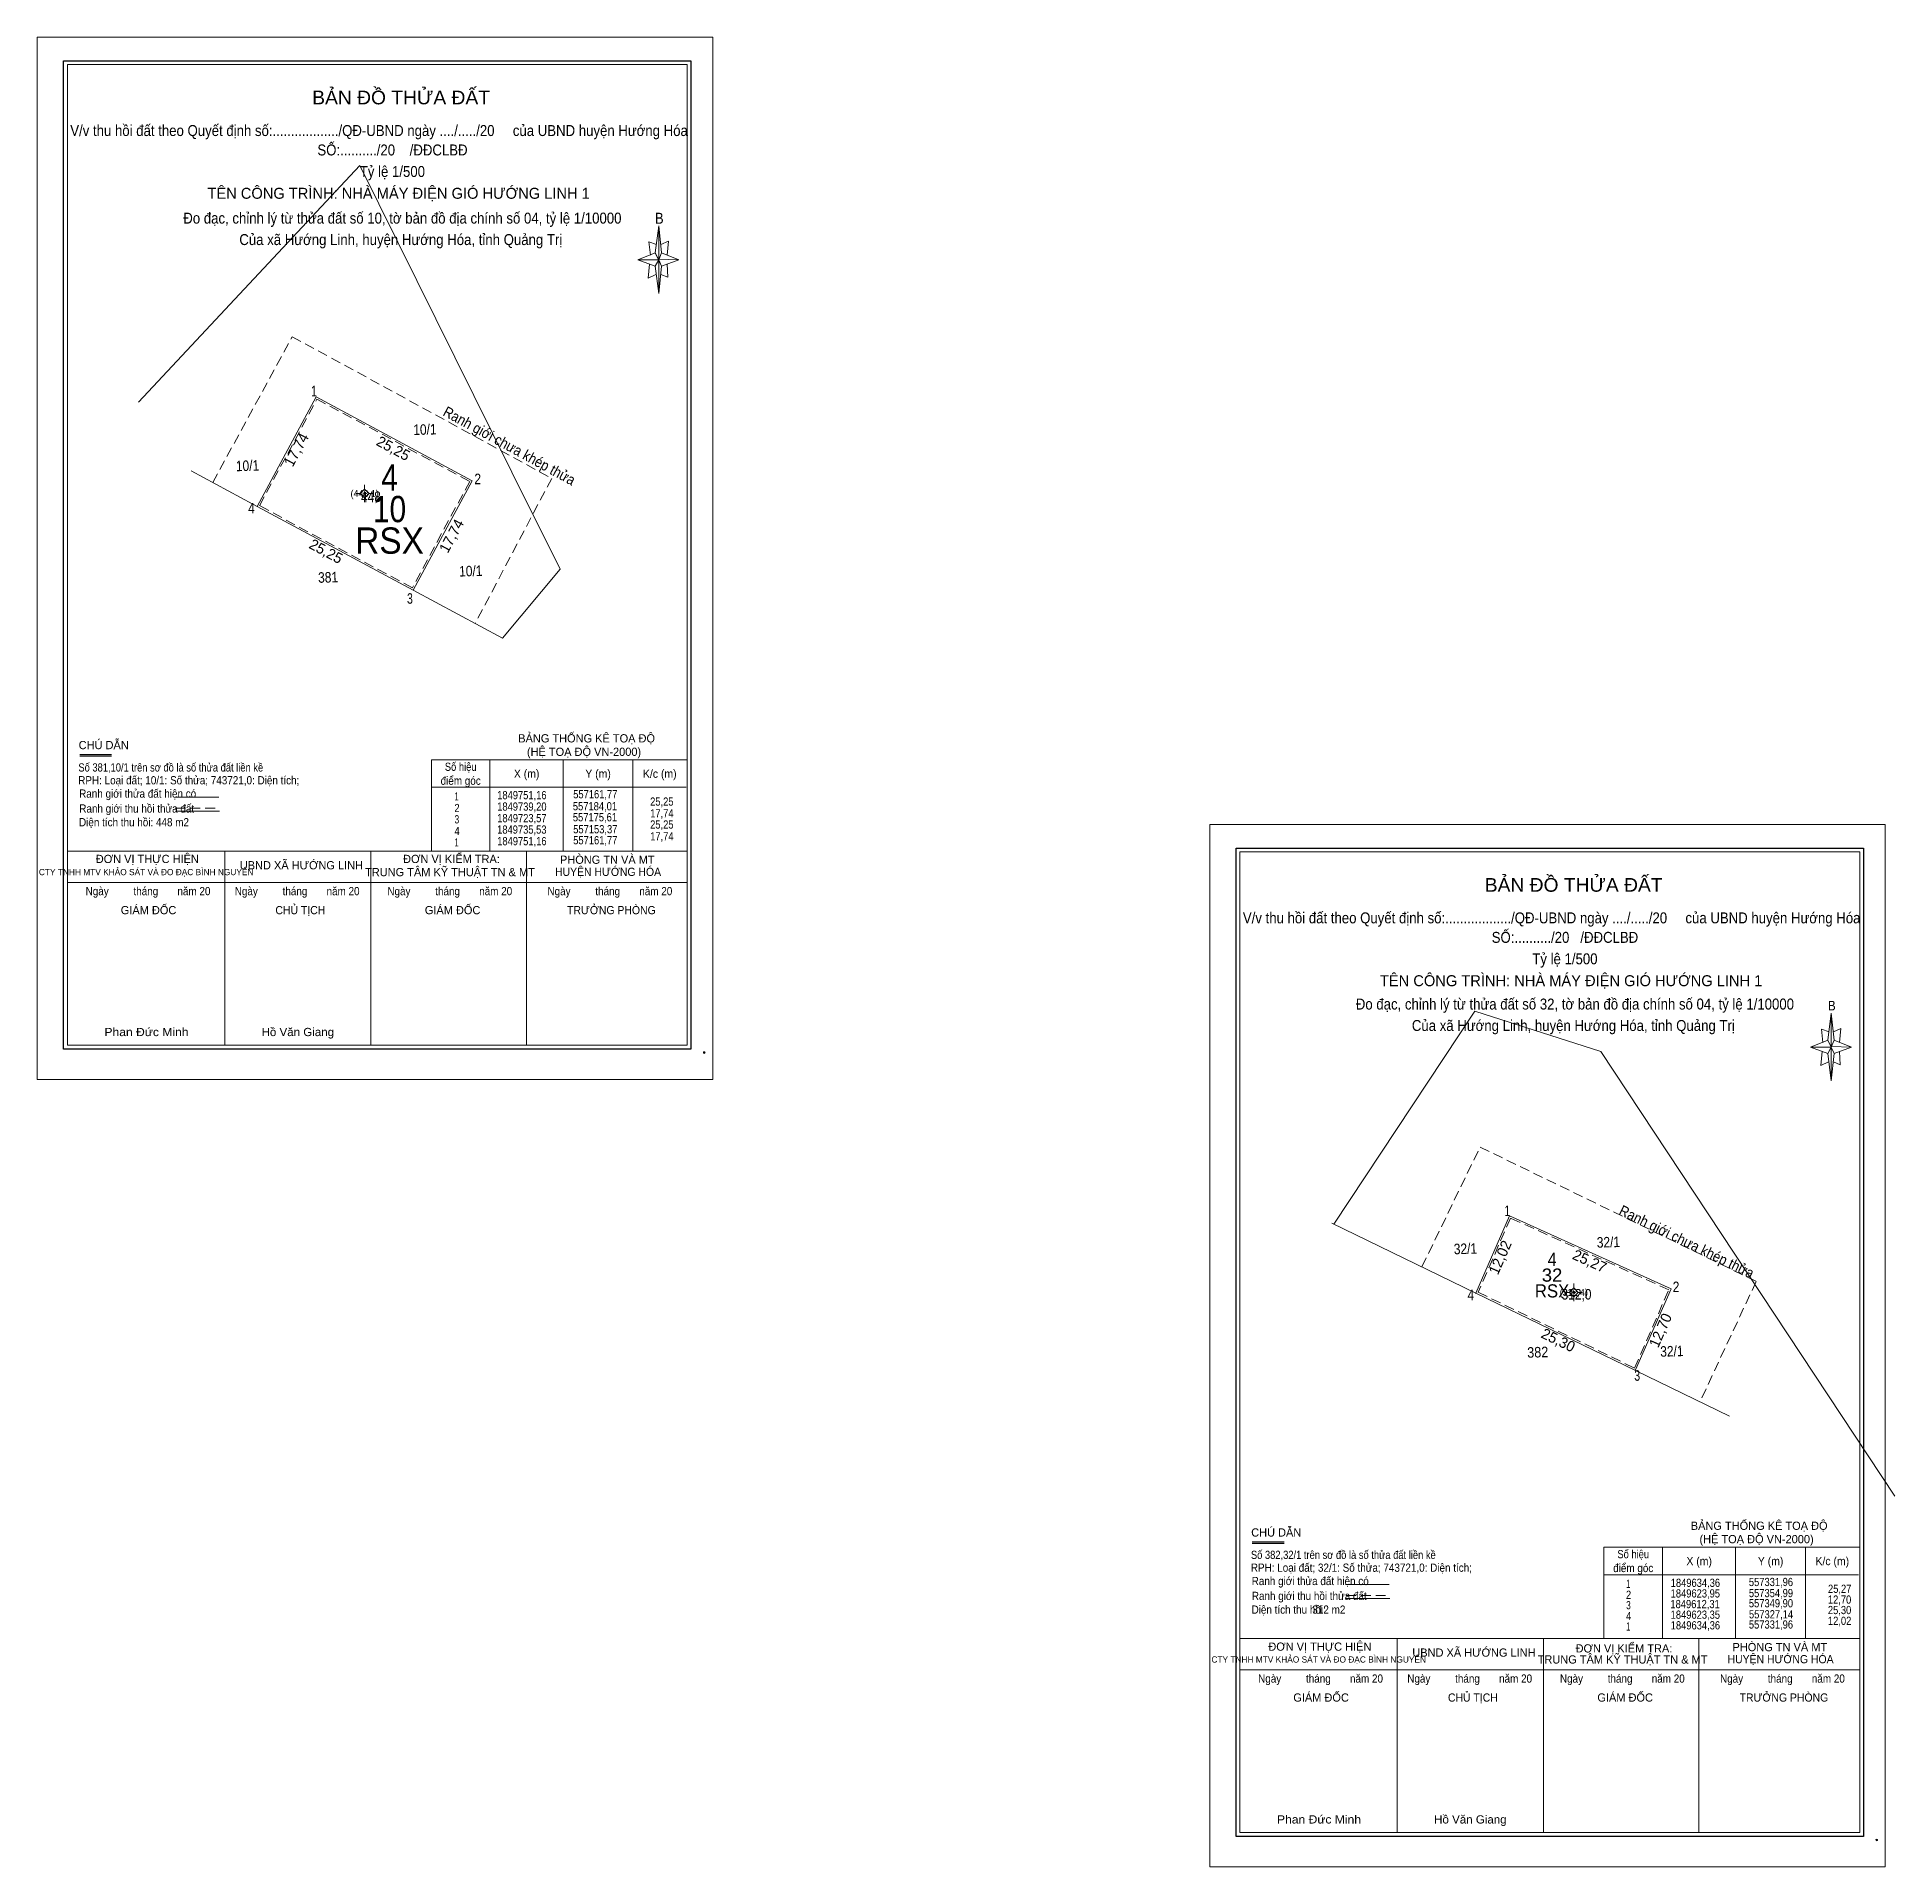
# Model space of a CAD drawing. Header units: metres. Extents: x 552890 to 558213, y 1847635 to 1849802.
# Drawn here: x 557122 to 557386.9, y 1849541.5 to 1849802.4 of the extents above; entities that cross this region are included whole.
import ezdxf
from ezdxf.enums import TextEntityAlignment as Align

# ---------------------------------------------------------------- set-up
doc = ezdxf.new("R2010")
doc.units = ezdxf.units.M
doc.header["$LTSCALE"] = 0.47
doc.header["$PDMODE"] = 32
doc.header["$PDSIZE"] = 0.235
doc.linetypes.add('MEDIUM_DASHED', pattern=[4.5, 3, -1.5])
for name, color, linetype, lineweight in [('1', 7, 'Continuous', 13), ('10', 7, 'Continuous', 13), ('11', 7, 'Continuous', 13), ('18', 7, 'Continuous', 13), ('2', 7, 'Continuous', 13)]:
    doc.layers.add(name, color=color, linetype=linetype, lineweight=lineweight)
for name, color, linetype in [('13', 7, 'Continuous'), ('15', 7, 'Continuous'), ('29', 7, 'Continuous'), ('30', 7, 'Continuous'), ('5', 7, 'Continuous')]:
    doc.layers.add(name, color=color, linetype=linetype)

msp = doc.modelspace()

# ---------------------------------------------------------------- texts
at = {"layer": '1'}
for s, height, width, p in [('BẢN ĐỒ THỬA ĐẤT', 1.953, 1.05, (557173.89, 1849792.87)), ('V/v thu hồi đất theo Quyết định số:................../QĐ-UBND ngày ..../...../20     của UBND huyện Hướng Hóa', 1.562, 0.9, (557170.745, 1849788.35)), ('SỐ:........../20    /ĐĐCLBĐ', 1.562, 0.9, (557172.66, 1849785.58)), ('Tỷ lệ 1/500', 1.562, 0.9, (557172.645, 1849782.51)), ('Đo đạc, chỉnh lý từ thửa đất số 10, tờ bản đồ địa chính số 04, tỷ lệ 1/10000', 1.562, 0.9, (557174.07, 1849775.86)), ('B', 1.562, 0.9, (557210.7, 1849775.84)), ('Của xã Hướng Linh, huyện Hướng Hóa, tỉnh Quảng Trị', 1.562, 0.9, (557173.845, 1849772.8)), ('Số hiệu', 1.172, 0.85, (557182.385, 1849697.82)), ('điểm góc', 1.172, 0.9, (557182.385, 1849695.83)), ('X (m)', 1.172, 0.95, (557191.79, 1849696.83)), ('Y (m)', 1.172, 0.95, (557201.975, 1849696.83)), ('K/c (m)', 1.172, 0.95, (557210.775, 1849696.83)), ('1', 1.172, 0.7, (557181.81, 1849693.6)), ('1849751,16', 1.172, 0.85, (557191.11, 1849693.77)), ('557161,77', 1.172, 0.85, (557201.58, 1849693.9)), ('25,25', 1.172, 0.85, (557211.065, 1849692.85)), ('2', 1.172, 0.85, (557181.86, 1849691.93)), ('3', 1.172, 0.75, (557181.845, 1849690.32)), ('1849739,20', 1.172, 0.85, (557191.11, 1849692.14)), ('1849723,57', 1.172, 0.85, (557191.11, 1849690.49)), ('557184,01', 1.172, 0.85, (557201.53, 1849692.19)), ('557175,61', 1.172, 0.85, (557201.53, 1849690.62)), ('25,25', 1.172, 0.85, (557211.065, 1849689.58)), ('17,74', 1.172, 0.85, (557211.07, 1849691.18)), ('4', 1.172, 0.85, (557181.87, 1849688.65)), ('1', 1.172, 0.7, (557181.81, 1849687.04)), ('1849735,53', 1.172, 0.85, (557191.1, 1849688.86)), ('1849751,16', 1.172, 0.85, (557191.11, 1849687.21)), ('557153,37', 1.172, 0.85, (557201.58, 1849688.91)), ('557161,77', 1.172, 0.85, (557201.58, 1849687.34)), ('17,74', 1.172, 0.85, (557211.07, 1849687.9)), ('HUYỆN HƯỚNG HÓA', 1.172, 0.95, (557203.395, 1849682.83)), ('BẢN ĐỒ THỬA ĐẤT', 1.953, 1.05, (557341.09, 1849680.58)), ('Ngày         tháng       năm 20', 1.172, 0.9, (557137.8, 1849680.08)), ('Ngày         tháng       năm 20', 1.172, 0.9, (557159.065, 1849680.08)), ('Ngày         tháng       năm 20', 1.172, 0.9, (557180.83, 1849680.08)), ('Ngày         tháng       năm 20', 1.172, 0.9, (557203.66, 1849680.08)), ('CHỦ TỊCH', 1.172, 0.95, (557159.52, 1849677.37)), ('TRƯỞNG PHÒNG', 1.172, 0.95, (557203.875, 1849677.37)), ('V/v thu hồi đất theo Quyết định số:................../QĐ-UBND ngày ..../...../20     của UBND huyện Hướng Hóa', 1.562, 0.9, (557337.955, 1849676.07)), ('SỐ:........../20   /ĐĐCLBĐ', 1.562, 0.9, (557339.85, 1849673.29)), ('Tỷ lệ 1/500', 1.562, 0.9, (557339.845, 1849670.23)), ('Đo đạc, chỉnh lý từ thửa đất số 32, tờ bản đồ địa chính số 04, tỷ lệ 1/10000', 1.562, 0.9, (557341.27, 1849663.78)), ('B', 1.369, 0.9, (557377.9, 1849663.65)), ('Của xã Hướng Linh, huyện Hướng Hóa, tỉnh Quảng Trị', 1.562, 0.9, (557341.045, 1849660.72)), ('Phan Đức Minh', 1.172, 1.1, (557137.58, 1849659.99)), ('Hồ Văn Giang', 1.172, 1.05, (557159.16, 1849659.99)), ('điểm góc', 1.172, 0.9, (557349.585, 1849583.55)), ('Số hiệu', 1.172, 0.85, (557349.585, 1849585.53)), ('X (m)', 1.172, 0.95, (557358.99, 1849584.54)), ('Y (m)', 1.172, 0.95, (557369.175, 1849584.54)), ('K/c (m)', 1.172, 0.95, (557377.975, 1849584.54)), ('1', 1.172, 0.7, (557348.875, 1849581.29)), ('1849634,36', 1.172, 0.85, (557358.45, 1849581.44)), ('557331,96', 1.172, 0.85, (557369.225, 1849581.56)), ('2', 1.172, 0.85, (557348.92, 1849579.74)), ('1849612,31', 1.172, 0.85, (557358.405, 1849578.41)), ('1849623,95', 1.172, 0.85, (557358.44, 1849579.93)), ('557354,99', 1.172, 0.85, (557369.225, 1849579.98)), ('557349,90', 1.172, 0.85, (557369.225, 1849578.53)), ('25,27', 1.172, 0.85, (557379.025, 1849580.59)), ('12,70', 1.172, 0.85, (557379.01, 1849579.05)), ('4', 1.172, 0.85, (557348.93, 1849576.71)), ('3', 1.172, 0.75, (557348.905, 1849578.25)), ('1849623,35', 1.172, 0.85, (557358.44, 1849576.9)), ('557327,14', 1.172, 0.85, (557369.235, 1849576.95)), ('25,30', 1.172, 0.85, (557379.01, 1849577.56)), ('12,02', 1.172, 0.85, (557379.015, 1849576.02)), ('1', 1.172, 0.7, (557348.875, 1849575.22)), ('1849634,36', 1.172, 0.85, (557358.45, 1849575.38)), ('557331,96', 1.172, 0.85, (557369.225, 1849575.5)), ('HUYỆN HƯỚNG HÓA', 1.172, 0.95, (557370.595, 1849570.55)), ('Ngày         tháng       năm 20', 1.172, 0.9, (557305, 1849567.79)), ('Ngày         tháng       năm 20', 1.172, 0.9, (557326.265, 1849567.79)), ('Ngày         tháng       năm 20', 1.172, 0.9, (557348.03, 1849567.79)), ('Ngày         tháng       năm 20', 1.172, 0.9, (557370.86, 1849567.79)), ('CHỦ TỊCH', 1.172, 0.95, (557326.72, 1849565.08)), ('TRƯỞNG PHÒNG', 1.172, 0.95, (557371.075, 1849565.08)), ('Phan Đức Minh', 1.172, 1.1, (557304.78, 1849547.7)), ('Hồ Văn Giang', 1.172, 1.05, (557326.36, 1849547.7))]:
    msp.add_text(s, height=height, dxfattribs=dict(at, width=width)).set_placement(p, align=Align.CENTER)
for s, height, p in [('TÊN CÔNG TRÌNH: NHÀ MÁY ĐIỆN GIÓ HƯỚNG LINH 1', 1.562, (557173.535, 1849779.4)), ('ĐƠN VỊ THỰC HIỆN', 1.172, (557137.7, 1849684.67)), ('ĐƠN VỊ KIỂM TRA:', 1.172, (557181.07, 1849684.67)), ('PHÒNG TN VÀ MT', 1.172, (557203.29, 1849684.56)), ('CTY TNHH MTV KHẢO SÁT VÀ ĐO ĐẠC BÌNH NGUYÊN', 0.8875, (557137.535, 1849682.94)), ('UBND XÃ HƯỚNG LINH', 1.172, (557159.67, 1849683.77)), ('TRUNG TÂM KỸ THUẬT TN & MT', 1.172, (557180.855, 1849682.79)), ('GIÁM ĐỐC', 1.172, (557137.875, 1849677.37)), ('GIÁM ĐỐC', 1.172, (557181.23, 1849677.37)), ('TÊN CÔNG TRÌNH: NHÀ MÁY ĐIỆN GIÓ HƯỚNG LINH 1', 1.562, (557340.73, 1849667.11)), ('CTY TNHH MTV KHẢO SÁT VÀ ĐO ĐẠC BÌNH NGUYÊN', 0.8875, (557304.735, 1849570.65)), ('ĐƠN VỊ THỰC HIỆN', 1.172, (557304.9, 1849572.34)), ('UBND XÃ HƯỚNG LINH', 1.172, (557326.87, 1849571.49)), ('TRUNG TÂM KỸ THUẬT TN & MT', 1.172, (557348.065, 1849570.51)), ('ĐƠN VỊ KIỂM TRA:', 1.172, (557348.265, 1849572.09)), ('PHÒNG TN VÀ MT', 1.172, (557370.49, 1849572.27)), ('GIÁM ĐỐC', 1.172, (557305.075, 1849565.08)), ('GIÁM ĐỐC', 1.172, (557348.435, 1849565.08))]:
    msp.add_text(s, height=height, dxfattribs=at).set_placement(p, align=Align.CENTER)
for s, p in [('CHÚ DẪN', (557127.91, 1849700.91)), ('BẢNG THỐNG KÊ TOẠ ĐỘ', (557190.59, 1849701.87)), ('(HỆ TOẠ ĐỘ VN-2000)', (557191.83, 1849699.95)), ('CHÚ DẪN', (557295.11, 1849588.62)), ('BẢNG THỐNG KÊ TOẠ ĐỘ', (557357.79, 1849589.58)), ('(HỆ TOẠ ĐỘ VN-2000)', (557359.03, 1849587.67))]:
    msp.add_text(s, height=1.172, dxfattribs=at).set_placement(p)
for s, width, p in [('Số 381,10/1 trên sơ đồ là số thửa đất liền kề', 0.85, (557127.87, 1849697.72)), ('RPH: Loại đất; 10/1: Số thửa; 743721,0: Diện tích;', 0.9, (557127.85, 1849695.89)), ('Ranh giới thửa đất hiện có', 0.9, (557127.98, 1849693.99)), ('Diện tích thu hồi: 448 m2', 0.9, (557127.96, 1849689.91)), ('Ranh giới thu hồi thửa đất', 0.9, (557128, 1849691.86)), ('Số 382,32/1 trên sơ đồ là số thửa đất liền kề', 0.85, (557295.07, 1849585.43)), ('RPH: Loại đất; 32/1: Số thửa; 743721,0: Diện tích;', 0.9, (557295.06, 1849583.6)), ('Ranh giới thửa đất hiện có', 0.9, (557295.18, 1849581.7)), ('Ranh giới thu hồi thửa đất', 0.9, (557295.2, 1849579.57)), ('Diện tích thu hồi:', 0.9, (557295.16, 1849577.62)), ('312 m2', 0.9, (557303.83, 1849577.62))]:
    msp.add_text(s, height=1.172, dxfattribs=dict(at, width=width)).set_placement(p)
at = {"layer": '13'}
for s, width, p in [('10/1', 0.85, (557177.3077, 1849745.7498)), ('10/1', 0.85, (557152.0077, 1849740.5898)), ('381', 0.85, (557163.4977, 1849724.6718)), ('10/1', 0.85, (557183.8427, 1849725.5697)), ('32/1', 0.85, (557325.6777, 1849628.9198)), ('32/1', 0.85, (557346.0677, 1849629.8598)), ('382', 0.9, (557335.9877, 1849614.1639)), ('32/1', 0.85, (557355.1177, 1849614.3098))]:
    msp.add_text(s, height=1.5, rotation=1.702, dxfattribs=dict(at, width=width)).set_placement(p, align=Align.CENTER)
at = {"layer": '15'}
for s, height, width, p in [('4', 3.75, 0.85, (557172.24, 1849737.78)), ('10', 3.75, 0.85, (557172.24, 1849733.28)), ('RSX', 3.75, 0.95, (557172.24, 1849728.78)), ('4', 1.875, 0.9, (557338.02, 1849627.22)), ('RSX', 1.875, 0.95, (557338.01, 1849622.72)), ('32', 1.875, 1.05, (557338.01, 1849624.97))]:
    msp.add_text(s, height=height, dxfattribs=dict(at, width=width)).set_placement(p, align=Align.CENTER)
at = {"layer": '18'}
for s, width, p in [('1', 0.7, (557161.46, 1849751.23)), ('2', 0.85, (557184.81, 1849738.7)), ('4', 0.85, (557152.55, 1849734.53)), ('3', 0.75, (557175.145, 1849721.65)), ('1', 0.7, (557331.62, 1849634.33)), ('2', 0.85, (557355.69, 1849623.48)), ('4', 0.85, (557326.42, 1849622.33)), ('3', 0.75, (557350.15, 1849610.84))]:
    msp.add_text(s, height=1.5, dxfattribs=dict(at, width=width)).set_placement(p, align=Align.CENTER)
at = {"layer": '2'}
for s, rotation, p in [('17,74', 61.745, (557159.608, 1849743.255)), ('25,25', 331.73, (557172.4198, 1849743.1501)), ('17,74', 61.745, (557181.7353, 1849730.97)), ('25,25', 331.73, (557162.8298, 1849728.4701)), ('12,02', 66.357, (557331.2909, 1849628.1292)), ('25,27', 335.676, (557343.0711, 1849627.2289)), ('12,70', 66.381, (557354.1477, 1849617.7345)), ('25,30', 334.124, (557338.5727, 1849615.9579))]:
    msp.add_text(s, height=1.5, rotation=rotation, dxfattribs=at).set_placement(p, align=Align.CENTER)
at = {"layer": '29', "width": 0.9}
for rotation, p in [(331.365, (557188.9706, 1849743.5145)), (334.043, (557356.8767, 1849629.9911))]:
    msp.add_text('Ranh giới chưa khép thửa', height=1.5, rotation=rotation, dxfattribs=at).set_placement(p, align=Align.CENTER)
at = {"layer": '30', "width": 0.85}
msp.add_text('448', height=1.5, rotation=1.702, dxfattribs=at).set_placement((557169.6077, 1849736.123), align=Align.CENTER)
msp.add_text('312,0', height=1.5, dxfattribs=at).set_placement((557341.495, 1849622.42), align=Align.CENTER)
at = {"layer": '5', "width": 0.95}
for s, p in [('(448,1)', (557168.69, 1849736.86)), ('(312,4)', (557341.105, 1849622.94))]:
    msp.add_text(s, height=1, dxfattribs=at).set_placement(p, align=Align.CENTER)

# ---------------------------------------------------------------- hatches: boundary and pattern name
at = {"layer": '11'}
for points in [[(557168.8398, 1849737.365, 1), (557168.5397, 1849737.365, 1)], [(557341.2528, 1849623.4428, 1), (557340.9528, 1849623.4428, 1)]]:
    msp.add_hatch(color=256, dxfattribs=at).paths.add_polyline_path(points)

# ---------------------------------------------------------------- linework, layer by layer
at = {"layer": '1'}
for p, q in [((557210.12, 1849771.67), (557210.62, 1849775.55)), ((557210.12, 1849769.79), (557207.64, 1849770.68)), ((557211.02, 1849771.67), (557213.5, 1849770.68)), ((557211.02, 1849769.79), (557210.62, 1849765.91)), ((557211.91, 1849768.2), (557210.92, 1849768.59)), ((557211.81, 1849770.08), (557211.91, 1849768.2)), ((557175.61, 1849723.57), (557188.36, 1849716.72)), ((557128.07, 1849700.17), (557132.59, 1849700.17)), ((557186.55, 1849699.4), (557186.55, 1849686.38)), ((557196.99, 1849699.4), (557196.99, 1849686.38)), ((557206.93, 1849699.4), (557206.93, 1849686.38)), ((557141.63, 1849694.07), (557147.88, 1849694.07)), ((557178.2, 1849695.47), (557214.53, 1849695.47)), ((557141.73, 1849692.07), (557147.97, 1849692.07)), ((557126.31, 1849686.38), (557214.68, 1849686.38)), ((557148.74, 1849658.73), (557148.74, 1849686.38)), ((557169.59, 1849658.73), (557169.59, 1849686.38)), ((557191.75, 1849658.73), (557191.75, 1849686.38)), ((557126.31, 1849681.91), (557214.68, 1849681.91)), ((557377.32, 1849659.39), (557377.82, 1849663.26)), ((557378.22, 1849659.39), (557380.7, 1849658.39)), ((557377.32, 1849657.5), (557374.84, 1849658.39)), ((557378.22, 1849657.5), (557377.82, 1849653.62)), ((557379.11, 1849655.91), (557378.12, 1849656.31)), ((557379.01, 1849657.8), (557379.11, 1849655.91)), ((557306.61, 1849633.3), (557327.14, 1849623.35)), ((557349.9, 1849612.31), (557363.31, 1849605.81)), ((557295.27, 1849587.88), (557299.79, 1849587.88)), ((557353.75, 1849587.11), (557353.75, 1849574.09)), ((557364.19, 1849587.11), (557364.19, 1849574.09)), ((557374.13, 1849587.11), (557374.13, 1849574.09)), ((557345.4, 1849583.18), (557381.73, 1849583.18)), ((557308.54, 1849581.79), (557314.78, 1849581.79)), ((557308.63, 1849579.79), (557314.88, 1849579.79)), ((557293.51, 1849574.09), (557381.88, 1849574.09)), ((557315.94, 1849546.44), (557315.94, 1849574.09)), ((557336.79, 1849546.44), (557336.79, 1849574.09)), ((557358.95, 1849546.44), (557358.95, 1849574.09)), ((557293.51, 1849569.63), (557381.88, 1849569.63))]:
    msp.add_line(p, q, dxfattribs=at)
at = {"layer": '1', "lineweight": 25}
for p, q in [((557128.07, 1849699.95), (557132.59, 1849699.95)), ((557295.27, 1849587.66), (557299.79, 1849587.66))]:
    msp.add_line(p, q, dxfattribs=at)
at = {"layer": '1', "linetype": 'MEDIUM_DASHED'}
for p, q in [((557141.73, 1849692.49), (557148.01, 1849692.49)), ((557308.63, 1849580.21), (557314.92, 1849580.21))]:
    msp.add_line(p, q, dxfattribs=at)
at = {"layer": '1'}
for points in [[(557121.99, 1849802.45), (557218.33, 1849802.45), (557218.33, 1849653.81), (557121.99, 1849653.81)], [(557126.31, 1849798.55), (557214.68, 1849798.55), (557214.68, 1849658.69), (557126.31, 1849658.69)], [(557210.62, 1849775.55), (557211.02, 1849771.67), (557210.62, 1849770.68)], [(557210.62, 1849770.68), (557207.64, 1849770.68), (557210.12, 1849771.67), (557211.02, 1849769.79), (557213.5, 1849770.68), (557210.62, 1849770.78)], [(557210.62, 1849770.68), (557210.62, 1849765.91), (557210.12, 1849769.79)], [(557289.19, 1849690.16), (557385.53, 1849690.16), (557385.53, 1849541.52), (557289.19, 1849541.52)], [(557293.51, 1849686.26), (557381.88, 1849686.26), (557381.88, 1849546.4), (557293.51, 1849546.4)], [(557377.82, 1849663.26), (557378.22, 1849659.39), (557377.82, 1849658.39)], [(557377.82, 1849658.39), (557374.84, 1849658.39), (557377.32, 1849659.39), (557378.22, 1849657.5), (557380.7, 1849658.39), (557377.82, 1849658.49)], [(557377.82, 1849658.39), (557377.82, 1849653.62), (557377.32, 1849657.5)]]:
    msp.add_lwpolyline(points, close=True, dxfattribs=at)
at = {"layer": '1', "lineweight": 25}
for points in [[(557125.77, 1849799.09), (557215.22, 1849799.09), (557215.22, 1849658.15), (557125.77, 1849658.15)], [(557292.97, 1849686.8), (557382.42, 1849686.8), (557382.42, 1849545.86), (557292.97, 1849545.86)]]:
    msp.add_lwpolyline(points, close=True, dxfattribs=at)
at = {"layer": '1'}
for points in [[(557188.36, 1849716.72), (557196.58, 1849726.57), (557189.7, 1849740.43), (557167.98, 1849784.17), (557136.44, 1849750.38)], [(557210.32, 1849772.87), (557209.23, 1849773.26), (557209.43, 1849771.38)], [(557210.92, 1849772.87), (557212.01, 1849773.36), (557211.81, 1849771.38)], [(557210.62, 1849770.68), (557210.12, 1849771.67), (557207.64, 1849770.68)], [(557210.62, 1849770.68), (557211.02, 1849769.79), (557213.5, 1849770.68)], [(557209.33, 1849770.08), (557209.13, 1849768.1), (557210.22, 1849768.59)], [(557143.95, 1849740.59), (557152.76, 1849735.86), (557153.37, 1849735.53)], [(557178.2, 1849686.38), (557178.2, 1849699.4), (557214.68, 1849699.4), (557214.68, 1849686.38)], [(557386.89, 1849594.38), (557344.98, 1849657.81), (557326.99, 1849663.54), (557306.89, 1849633.17)], [(557377.82, 1849658.39), (557377.32, 1849659.39), (557374.84, 1849658.39)], [(557377.52, 1849660.58), (557376.43, 1849660.98), (557376.63, 1849659.09)], [(557378.12, 1849660.58), (557379.21, 1849661.08), (557379.01, 1849659.09)], [(557376.53, 1849657.8), (557376.33, 1849655.81), (557377.42, 1849656.31)], [(557377.82, 1849658.39), (557378.22, 1849657.5), (557380.7, 1849658.39)], [(557345.4, 1849574.09), (557345.4, 1849587.11), (557381.88, 1849587.11), (557381.88, 1849574.09)]]:
    msp.add_lwpolyline(points, dxfattribs=at)
at = {"layer": '1', "linetype": 'MEDIUM_DASHED'}
for points in [[(557147.02, 1849738.94), (557158.37, 1849759.73), (557195.37, 1849739.53), (557184.45, 1849718.82)], [(557319.45, 1849627.08), (557327.76, 1849644.17), (557367.12, 1849625.01), (557359.11, 1849607.85)]]:
    msp.add_lwpolyline(points, dxfattribs=at)
for points in [[(557161.87, 1849750.82), (557183.67, 1849739.1), (557175.51, 1849723.91), (557153.71, 1849735.63)], [(557354.66, 1849623.82), (557332.09, 1849634.03), (557327.47, 1849623.47), (557349.78, 1849612.65)]]:
    msp.add_lwpolyline(points, close=True, dxfattribs=at)
at = {"layer": '1'}
for p in [(557217.11, 1849657.65), (557384.31, 1849545.36)]:
    msp.add_point(p, dxfattribs=at)
at = {"layer": '10'}
for p, q in [((557184.01, 1849739.2), (557184.02, 1849739.2)), ((557327.11, 1849623.28), (557327.14, 1849623.35))]:
    msp.add_line(p, q, dxfattribs=at)
for points in [[(557184.01, 1849739.2), (557161.77, 1849751.16), (557153.37, 1849735.53), (557175.61, 1849723.57)], [(557327.14, 1849623.35), (557331.96, 1849634.36), (557354.99, 1849623.95), (557349.93, 1849612.38), (557349.9, 1849612.31)]]:
    msp.add_lwpolyline(points, close=True, dxfattribs=at)
at = {"layer": '11'}
for p, q in [((557168.69, 1849738.62), (557168.69, 1849737.99)), ((557168.06, 1849737.36), (557167.44, 1849737.36)), ((557168.69, 1849736.74), (557168.69, 1849736.12)), ((557169.94, 1849737.36), (557169.32, 1849737.36)), ((557341.1, 1849624.69), (557341.1, 1849624.07)), ((557340.48, 1849623.44), (557339.85, 1849623.44)), ((557341.1, 1849622.82), (557341.1, 1849622.19)), ((557342.35, 1849623.44), (557341.73, 1849623.44))]:
    msp.add_line(p, q, dxfattribs=at)
for points in [[(557168.69, 1849737.99), (557168.06, 1849737.36), (557168.69, 1849736.74), (557169.32, 1849737.36)], [(557341.1, 1849624.07), (557340.48, 1849623.44), (557341.1, 1849622.82), (557341.73, 1849623.44)]]:
    msp.add_lwpolyline(points, close=True, dxfattribs=at)
for centre in [(557168.6898, 1849737.365), (557341.1028, 1849623.4428)]:
    msp.add_circle(centre, 0.15, dxfattribs=at)

msp.set_redraw_order([(e.dxf.handle, doc.entitydb.next_handle()) for e in msp.query("TEXT MTEXT ATTDEF DIMENSION ARC_DIMENSION")])  # texts and dimensions are drawn at this point

doc.saveas('drawing.dxf')
